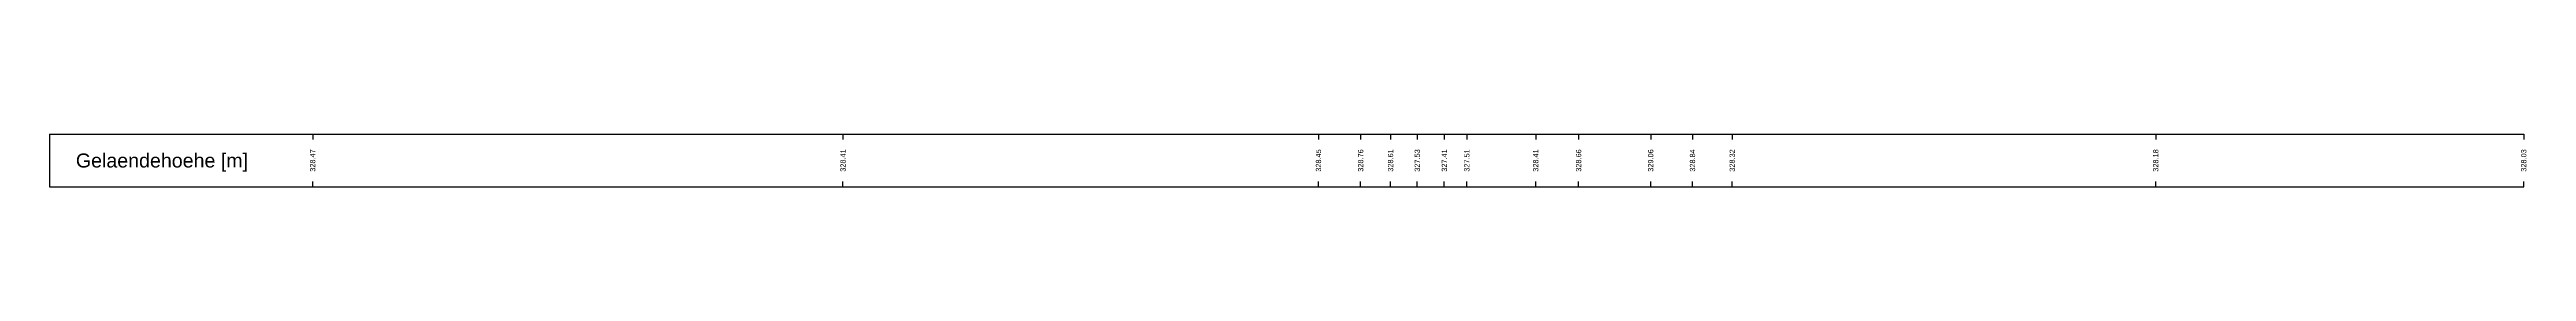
# Model space of a CAD drawing. Header units: millimetres. Extents: x -8 to 79, y -83 to 317.
# Drawn here: x -7.5 to 63.1, y 82.8 to 84.2 of the extents above; entities that cross this region are included whole.
import ezdxf
from ezdxf.enums import TextEntityAlignment as Align

# ---------------------------------------------------------------- set-up
doc = ezdxf.new("R2010")
doc.units = ezdxf.units.MM
doc.styles.get("Standard").update_dxf_attribs({"font": 'arial.ttf'})

msp = doc.modelspace()

# ---------------------------------------------------------------- linework, layer by layer
at = {"layer": 'band'}
for p, q in [((0, 84.25), (0, 84.1)), ((15.114, 84.25), (15.114, 84.1)), ((28.666, 84.25), (28.666, 84.1)), ((29.868, 84.25), (29.868, 84.1)), ((30.72, 84.25), (30.72, 84.1)), ((31.481, 84.25), (31.481, 84.1)), ((32.253, 84.25), (32.253, 84.1)), ((32.894, 84.25), (32.894, 84.1)), ((34.858, 84.25), (34.858, 84.1)), ((36.08, 84.25), (36.08, 84.1)), ((38.134, 84.25), (38.134, 84.1)), ((39.326, 84.25), (39.326, 84.1)), ((40.458, 84.25), (40.458, 84.1)), ((52.529, 84.25), (52.529, 84.1)), ((63.018, 84.25), (63.018, 84.1)), ((0, 82.75), (0, 82.9)), ((15.114, 82.75), (15.114, 82.9)), ((28.666, 82.75), (28.666, 82.9)), ((29.868, 82.75), (29.868, 82.9)), ((30.72, 82.75), (30.72, 82.9)), ((31.481, 82.75), (31.481, 82.9)), ((32.253, 82.75), (32.253, 82.9)), ((32.894, 82.75), (32.894, 82.9)), ((34.858, 82.75), (34.858, 82.9)), ((36.08, 82.75), (36.08, 82.9)), ((38.134, 82.75), (38.134, 82.9)), ((39.326, 82.75), (39.326, 82.9)), ((40.458, 82.75), (40.458, 82.9)), ((52.529, 82.75), (52.529, 82.9)), ((63.018, 82.75), (63.018, 82.9))]:
    msp.add_line(p, q, dxfattribs=at)
at = {"layer": 'frame'}
for p, q in [((-7.5, 84.25), (63.018, 84.25)), ((-7.5, 84.25), (-7.5, 82.75)), ((-7.5, 82.75), (63.018, 82.75))]:
    msp.add_line(p, q, dxfattribs=at)

# ---------------------------------------------------------------- texts
msp.add_text('Gelaendehoehe [m]', height=0.4).set_placement((-6.75, 83.5), align=Align.MIDDLE_LEFT)
for s, p in [('328.47', (0, 83.5)), ('328.41', (15.114, 83.5)), ('328.45', (28.666, 83.5)), ('328.76', (29.868, 83.5)), ('328.61', (30.72, 83.5)), ('327.53', (31.481, 83.5)), ('327.41', (32.253, 83.5)), ('327.51', (32.894, 83.5)), ('328.41', (34.858, 83.5)), ('328.66', (36.08, 83.5)), ('329.06', (38.134, 83.5)), ('328.84', (39.326, 83.5)), ('328.32', (40.458, 83.5)), ('328.18', (52.529, 83.5)), ('328.03', (63.018, 83.5))]:
    msp.add_text(s, height=0.15, rotation=90).set_placement(p, align=Align.MIDDLE)

doc.saveas('drawing.dxf')
